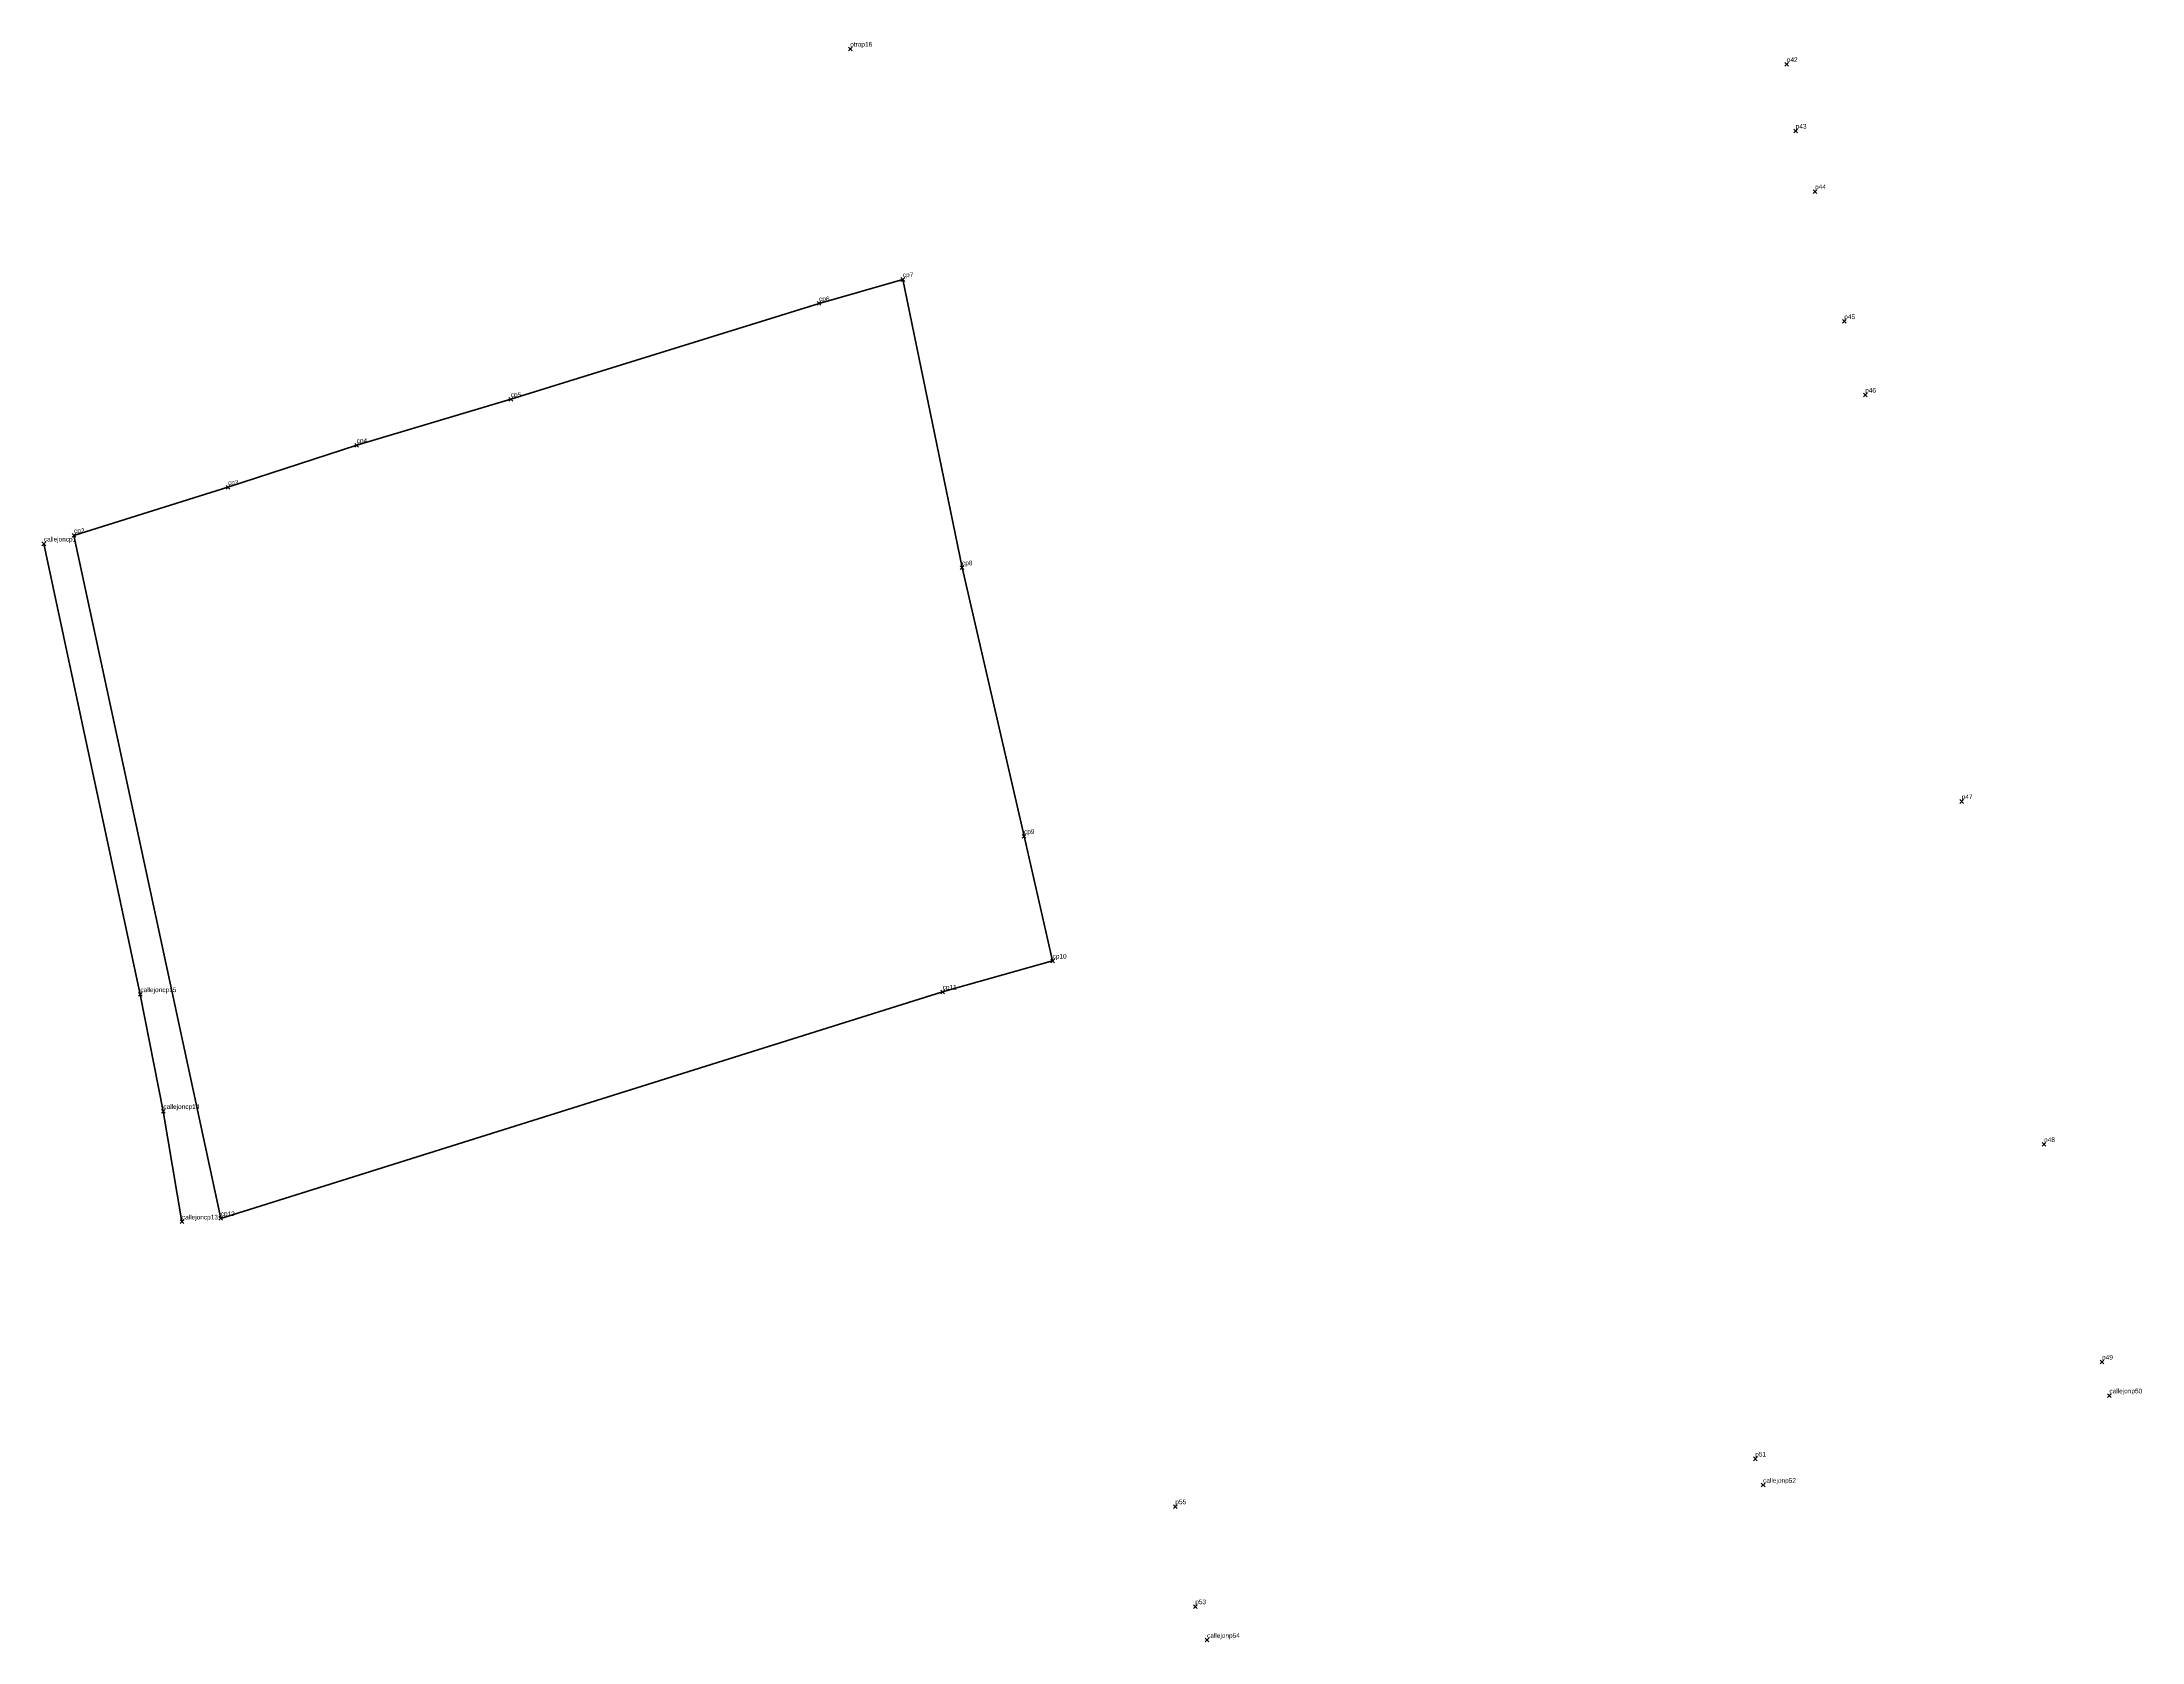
# Model space of a CAD drawing. Header units: millimetres. Extents: x 607447 to 607709, y 1320962 to 1321253.
# Drawn here: x 607482.3 to 607708.6, y 1320962.4 to 1321134.9 of the extents above; entities that cross this region are included whole.
import ezdxf

# ---------------------------------------------------------------- set-up
doc = ezdxf.new("R2010")
doc.units = ezdxf.units.MM
doc.header["$PDMODE"] = 3
doc.header["$PDSIZE"] = 0.2
for name, color, linetype, lineweight in [('Line', 250, 'CONTINUOUS', 100), ('Point', 5, 'CONTINUOUS', 100), ('Point_Name', 1, 'CONTINUOUS', 100)]:
    doc.layers.add(name, color=color, linetype=linetype, lineweight=lineweight)
doc.styles.get("Standard").update_dxf_attribs({"font": 'arial.ttf', "width": 0.65})

msp = doc.modelspace()

# ---------------------------------------------------------------- linework, layer by layer
at = {"layer": 'Line'}
for points in [[(607485.72, 1321081.68, 0), (607502.31, 1321086.87, 0), (607516.19, 1321091.39, 0), (607532.8, 1321096.35, 0), (607566.02, 1321106.68, 0), (607575.05, 1321109.26, 0), (607581.43, 1321078.21, 0), (607588.11, 1321049.25, 0), (607591.19, 1321035.82, 0), (607579.34, 1321032.48, 0), (607501.53, 1321008.07, 0), (607485.72, 1321081.68, 0)], [(607497.35, 1321007.7, 0), (607495.35, 1321019.62, 0), (607492.87, 1321032.2, 0), (607482.47, 1321080.77, 0)]]:
    msp.add_polyline3d(points, dxfattribs=at)
at = {"layer": 'Point'}
for p in [(607569.38, 1321134.1, 183.18), (607670.32, 1321132.45, 179.34), (607671.28, 1321125.27, 179.62), (607673.37, 1321118.74, 179.72), (607575.05, 1321109.26, 184.25), (607566.02, 1321106.68, 184.45), (607676.51, 1321104.74, 179.66), (607532.8, 1321096.35, 184.65), (607678.77, 1321096.82, 179.65), (607516.19, 1321091.39, 185), (607502.31, 1321086.87, 185.46), (607485.72, 1321081.68, 185.81), (607482.47, 1321080.77, 186.04), (607581.43, 1321078.21, 183.2), (607689.17, 1321053, 177.68), (607588.11, 1321049.25, 181.55), (607591.19, 1321035.82, 180.5), (607492.87, 1321032.2, 184.58), (607579.34, 1321032.48, 181.47), (607495.35, 1321019.62, 184.83), (607698.05, 1321016.04, 179.13), (607497.35, 1321007.7, 184.78), (607501.53, 1321008.07, 184.66), (607704.3, 1320992.59, 181.29), (607705.09, 1320988.96, 181.22), (607666.92, 1320982.15, 183.2), (607667.77, 1320979.32, 183.07), (607604.42, 1320977.01, 185.93), (607606.57, 1320966.23, 184.83), (607607.84, 1320962.61, 184.15)]:
    msp.add_point(p, dxfattribs=at)

# ---------------------------------------------------------------- texts
at = {"layer": 'Point_Name'}
for s, p in [('otrop16', (607569.38, 1321134.35)), ('p42', (607670.32, 1321132.7)), ('p43', (607671.28, 1321125.52)), ('p44', (607673.37, 1321118.99)), ('cp7', (607575.05, 1321109.51)), ('cp6', (607566.02, 1321106.93)), ('p45', (607676.51, 1321104.99)), ('cp5', (607532.8, 1321096.6)), ('p46', (607678.77, 1321097.07)), ('cp4', (607516.19, 1321091.64)), ('cp3', (607502.31, 1321087.12)), ('callejoncp1', (607482.47, 1321081.02)), ('cp2', (607485.72, 1321081.93)), ('cp8', (607581.43, 1321078.46)), ('p47', (607689.17, 1321053.25)), ('cp9', (607588.11, 1321049.5)), ('cp10', (607591.19, 1321036.07)), ('callejoncp15', (607492.87, 1321032.45)), ('cp11', (607579.34, 1321032.73)), ('callejoncp14', (607495.35, 1321019.87)), ('p48', (607698.05, 1321016.29)), ('cp12', (607501.53, 1321008.32)), ('callejoncp13', (607497.35, 1321007.95)), ('p49', (607704.3, 1320992.84)), ('callejonp50', (607705.09, 1320989.21)), ('p51', (607666.92, 1320982.4)), ('callejonp52', (607667.77, 1320979.57)), ('p55', (607604.42, 1320977.26)), ('p53', (607606.57, 1320966.48)), ('callejonp54', (607607.84, 1320962.86))]:
    msp.add_text(s, height=0.5, dxfattribs=at).set_placement(p)

doc.saveas('drawing.dxf')
